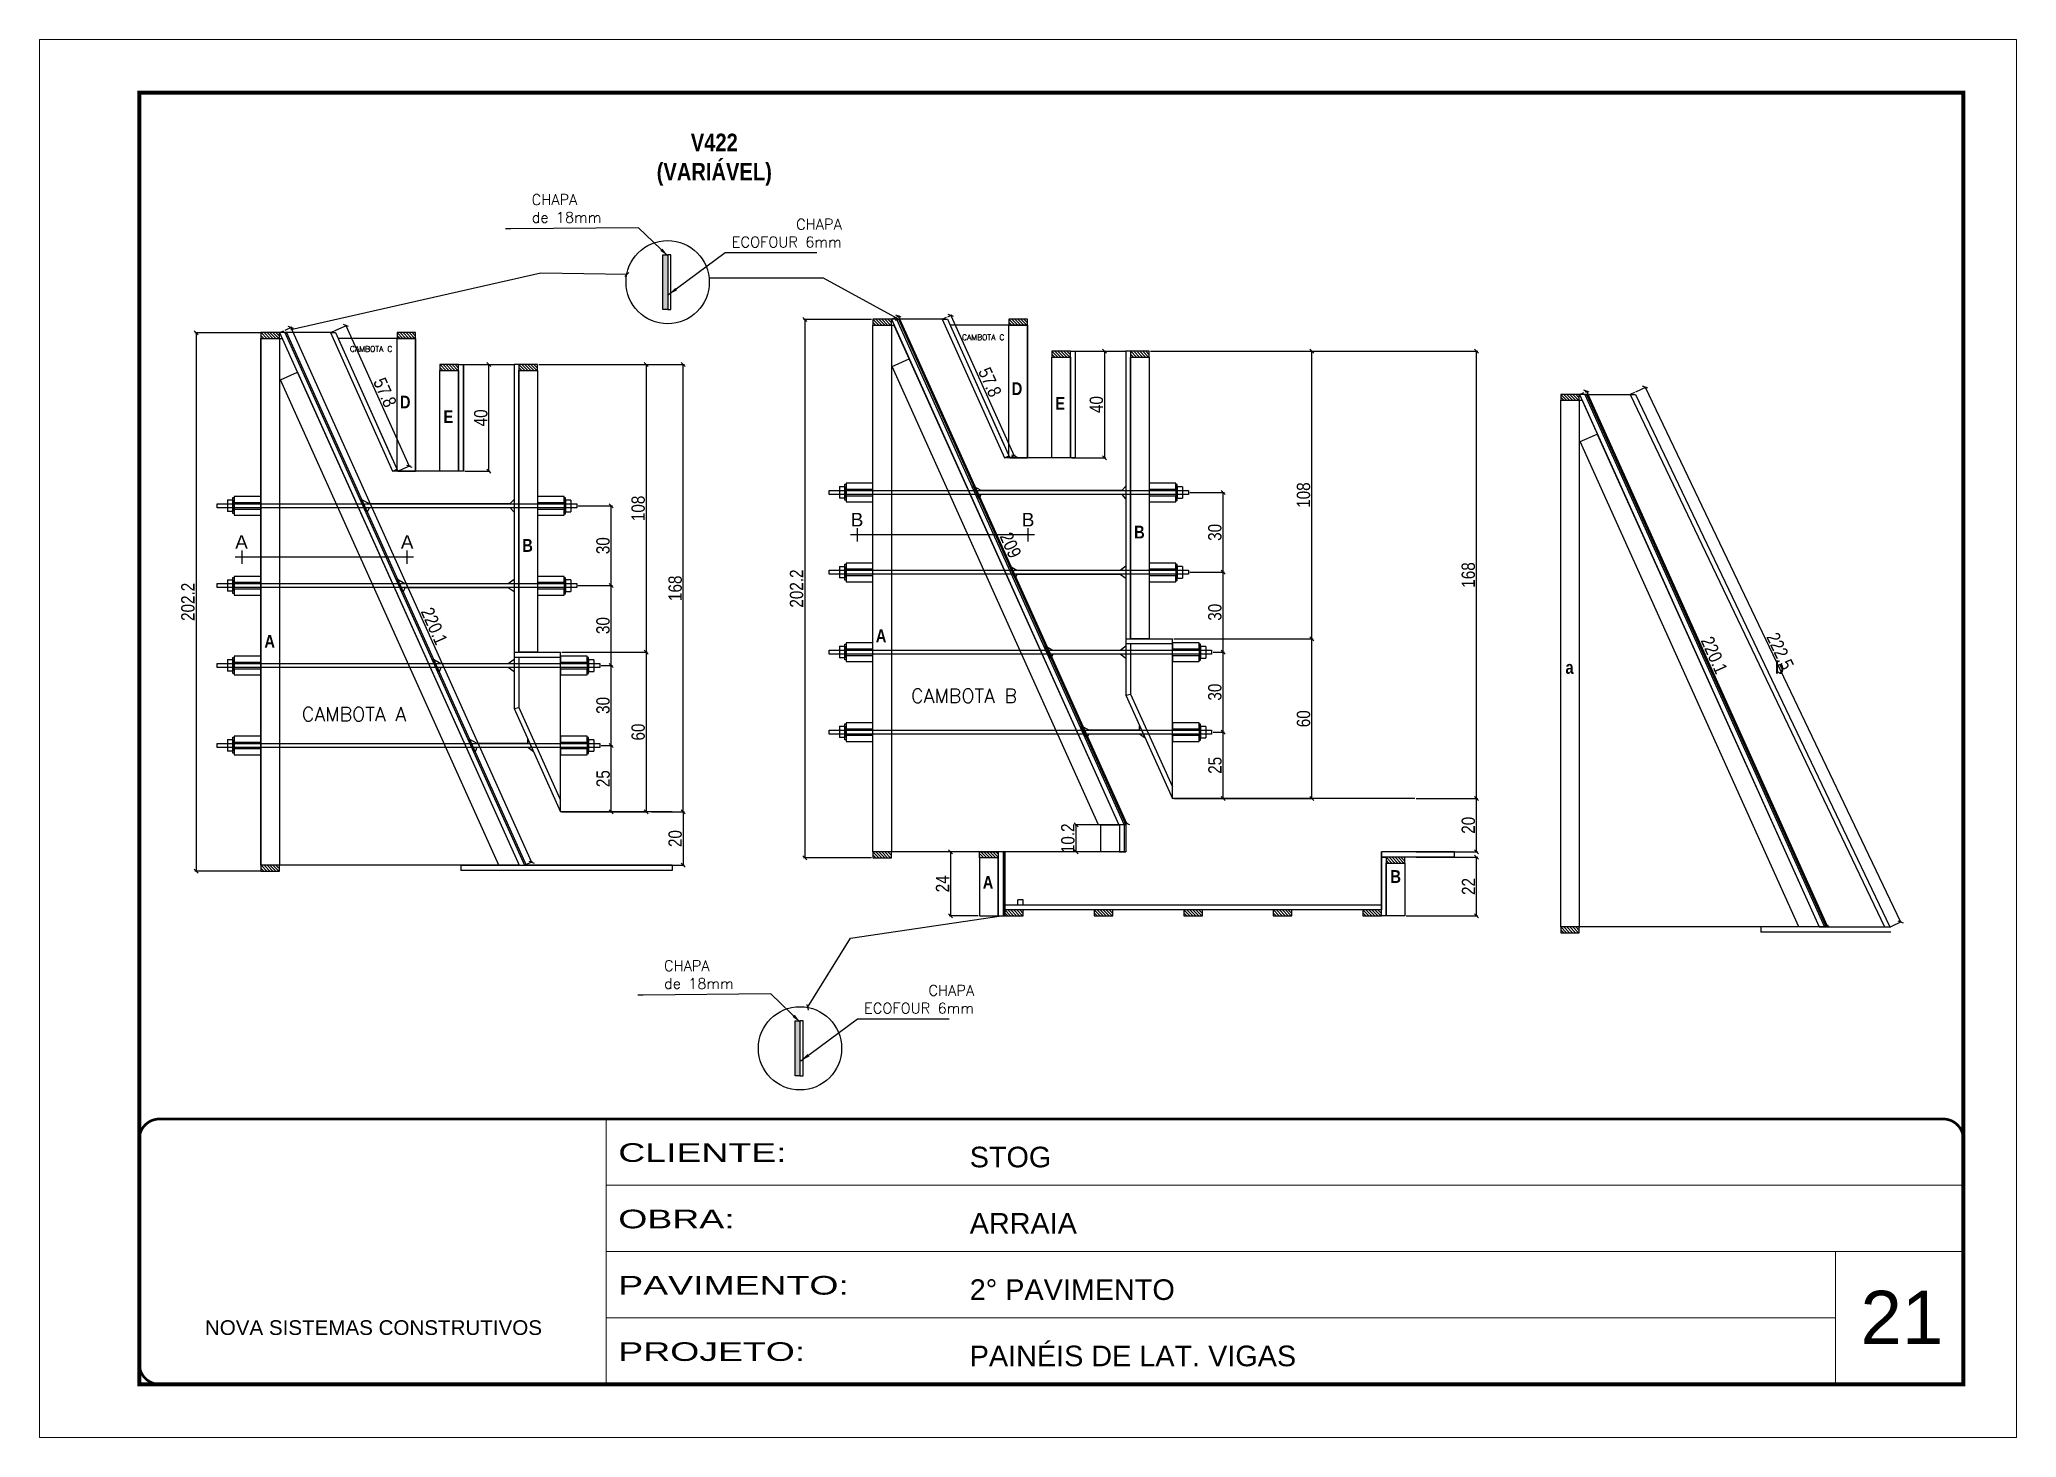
# Model space of a CAD drawing. Extents: x -3394 to 16474, y -5031 to 14397.
# Drawn here: x 4272 to 5757, y 7604 to 8654 of the extents above; entities that cross this region are included whole.
import ezdxf
from ezdxf.enums import TextEntityAlignment as Align

# ---------------------------------------------------------------- set-up
doc = ezdxf.new("R2010")
doc.units = 0
doc.linetypes.add('CONTINUO', pattern=[0])
doc.linetypes.add('DASHED', pattern=[0.75, 0.5, -0.25])
doc.layers.get('0').update_dxf_attribs({"linetype": 'CONTINUOUS'})
doc.layers.get('Defpoints').update_dxf_attribs({"linetype": 'CONTINUOUS'})
doc.layers.add('00 - FELIPE', color=2, linetype='CONTINUOUS', plot=False)
for name, color, linetype in [('1HACHURA MADEIRAS', 1, 'CONTINUOUS'), ('COTA', 241, 'CONTINUOUS'), ('detalhes', 4, 'CONTINUOUS'), ('NOMENCLATURA', 7, 'CONTINUOUS'), ('Painéis', 200, 'CONTINUOUS'), ('presilha', 1, 'CONTINUOUS'), ('SARR_2.2x7', 40, 'CONTINUOUS'), ('SARR_3.5x7', 81, 'CONTINUOUS'), ('Tubo de PVC', 51, 'CONTINUOUS')]:
    doc.layers.add(name, color=color, linetype=linetype)
for name, color, linetype, lineweight in [('CARIMBO', 255, 'CONTINUOUS', 9), ('CONCRETO', 251, 'CONTINUOUS', 25), ('Folhas', 255, 'CONTINUOUS', 9), ('Hachura', 251, 'CONTINUOUS', 9), ('SARRAFO DE PRESSAO', 251, 'DASHED', 9)]:
    doc.layers.add(name, color=color, linetype=linetype, lineweight=lineweight)
doc.styles.add('ARIAL', font='arial.ttf')
doc.styles.add('COTA TECNICA', font='techl___.ttf', dxfattribs={"height": 10})
doc.styles.add('COTA TECNICA 2X', font='techl___.ttf', dxfattribs={"height": 10})
doc.styles.add('ROMANS', font='romans.shx')
doc.styles.add('TECNICA', font='techb___.ttf', dxfattribs={"height": 10})
doc.styles.add('Tecnologia', font='')
doc.styles.get('Tecnologia').set_extended_font_data('Forgotten Futurist')
doc.dimstyles.new('PAINEL', dxfattribs={"dimtxt": 10, "dimasz": 3, "dimexe": 3, "dimexo": 3, "dimgap": 3, "dimtad": 1, "dimdec": 1, "dimzin": 12, "dimdsep": 46, "dimtxsty": 'COTA TECNICA', "dimblk1": 'OBLIQUE', "dimblk2": 'OBLIQUE', "dimsah": 1, "dimcen": 0.9, "dimclrd": 4, "dimclre": 4, "dimclrt": 240, "dimadec": 1, "dimazin": 3, "dimtfac": 1, "dimtdec": 1, "dimtmove": 0, "dimatfit": 3, "dimfxl": 1, "dimtolj": 1, "dimtzin": 12, "dimarcsym": 0})
doc.dimstyles.new('SECAO', dxfattribs={"dimscale": 0.333333, "dimtxt": 5, "dimasz": 9, "dimexe": 3, "dimexo": 3, "dimgap": 3, "dimtad": 1, "dimdec": 1, "dimlfac": 0.5, "dimzin": 12, "dimdsep": 46, "dimtxsty": 'COTA TECNICA 2X', "dimblk1": 'OBLIQUE', "dimblk2": 'OBLIQUE', "dimsah": 1, "dimcen": 0.9, "dimclrd": 4, "dimclre": 4, "dimclrt": 240, "dimadec": 1, "dimazin": 3, "dimtfac": 1, "dimtdec": 1, "dimtmove": 0, "dimatfit": 3, "dimfxl": 1, "dimtolj": 1, "dimtzin": 12, "dimarcsym": 0})

msp = doc.modelspace()

# ---------------------------------------------------------------- texts
at = {"color": 240, "char_height": 8, "style": 'ROMANS'}
for s, insert, attachment_point in [('\\A1;CHAPA \\Pde 18mm', (4641.88, 8516.12), 7), ('\\A1;CHAPA \\PECOFOUR 6mm', (4874.85, 8497.6), 9), ('\\A1;CHAPA \\Pde 18mm', (4741.27, 7940.65), 7), ('\\A1;CHAPA \\PECOFOUR 6mm', (4974.24, 7922.12), 9)]:
    msp.add_mtext(s, dxfattribs=dict(at, insert=insert, attachment_point=attachment_point))
at = {"layer": 'CARIMBO', "style": 'ARIAL'}
msp.add_text('21', height=40, dxfattribs=at).set_placement((5640.07, 7673.82))
at = {"layer": 'detalhes', "style": 'TECNICA'}
for s, p in [('D', (5002.49, 8386.63)), ('D', (4542.92, 8376.59)), ('E', (5035.21, 8375.62)), ('E', (4575.63, 8365.58)), ('B', (5094.41, 8278.9)), ('B', (4634.83, 8268.86)), ('A', (4441.1, 8196.9)), ('A', (4900.38, 8201.01)), ('a', (5418.44, 8177.27)), ('b', (5575.82, 8177.27)), ('A', (4980.72, 8015.81)), ('B', (5286.93, 8020.19))]:
    msp.add_text(s, height=9.6, dxfattribs=at).set_placement(p)
at = {"layer": 'detalhes', "color": 0, "linetype": 'Continuous', "style": 'ARIAL'}
for s, p in [('B', (4886.3, 8293.04)), ('B', (5014.78, 8293.04)), ('A', (4423.92, 8276.27)), ('A', (4548.35, 8276.27))]:
    msp.add_text(s, height=10.22, dxfattribs=at).set_placement(p, align=Align.MIDDLE_CENTER)
at = {"layer": 'NOMENCLATURA', "insert": (4779.06, 8583.02), "char_height": 13.2, "attachment_point": 2, "style": 'TECNICA'}
msp.add_mtext_dynamic_manual_height_columns('V422\\P(VARIÁVEL)', width=13.2, gutter_width=1, heights=[0], dxfattribs=at)
at = {"layer": 'Painéis', "color": 7, "attachment_point": 5, "style": 'ROMANS'}
for s, insert, char_height in [('\\A1;CAMBOTA C', (4521.29, 8421.27), 4.2), ('\\A1;CAMBOTA C', (4981.03, 8430.09), 4.2), ('\\A1;CAMBOTA B', (4966.65, 8160.72), 10.5), ('\\A1;CAMBOTA A', (4508.39, 8146.87), 10.5)]:
    msp.add_mtext(s, dxfattribs=dict(at, insert=insert, char_height=char_height))

# ---------------------------------------------------------------- blocks, each defined once
blk = doc.blocks.new('9999999999')
at = {"color": 30, "linetype": 'CONTINUO'}
for p, q in [((98564.6, 34230.2), (98564.6, 34429.4)), ((98564.6, 34379.6), (99584, 34379.6)), ((98564.6, 34329.8), (99488, 34329.8)), ((99584, 34329.8), (99488, 34329.8)), ((99488, 34329.8), (99488, 34230.2)), ((98564.6, 34280), (99488, 34280))]:
    blk.add_line(p, q, dxfattribs=at)
at = {"color": 30, "linetype": 'CONTINUO', "const_width": 2}
blk.add_lwpolyline([(99584, 34230.2), (99584, 34414.4, 0.414214), (99569, 34429.4), (98229, 34429.4, 0.414214), (98214, 34414.4), (98214, 34245.2, 0.414214), (98229, 34230.2), (99584, 34230.2)], format="xyb", dxfattribs=at)
at = {"layer": 'Folhas'}
blk.add_lwpolyline([(98139, 34190.2), (99624, 34190.2), (99624, 35240.2), (98139, 35240.2)], close=True, dxfattribs=at)
at = {"layer": 'Folhas', "color": 30, "const_width": 3}
blk.add_lwpolyline([(98214, 34230.2), (99584, 34230.2), (99584, 35200.2), (98214, 35200.2)], close=True, dxfattribs=at)
at = {"color": 7, "linetype": 'Continuous', "ltscale": 5, "style": 'ARIAL'}
for s, height, p in [('STOG', 15.48, (98837.7, 34393.1)), ('ARRAIA', 15.48, (98837.7, 34343.3)), ('2° PAVIMENTO', 15.483, (98837.7, 34293.5)), ('NOVA SISTEMAS CONSTRUTIVOS', 11.059, (98263.2, 34267.2)), ('PAINÉIS DE LAT. VIGAS', 15.483, (98837.7, 34243.7))]:
    blk.add_text(s, height=height, dxfattribs=at).set_placement(p)
at = {"layer": 'Folhas', "color": 7, "style": 'Tecnologia', "width": 1.5}
for s, p in [('CLIENTE:', (98573.7, 34397.2)), ('OBRA:', (98573.7, 34347.3)), ('PAVIMENTO:', (98573.7, 34297.5)), ('PROJETO:', (98573.7, 34247.7))]:
    blk.add_text(s, height=14, dxfattribs=at).set_placement(p)
blk = doc.blocks.new('_Oblique')
at = {"color": 0, "linetype": 'ByBlock', "lineweight": -2}
blk.add_line((-0.5, -0.5), (0.5, 0.5), dxfattribs=at)
blk = doc.blocks.new('*D1168')
at = {"layer": 'COTA', "color": 4, "lineweight": -2, "transparency": 16777216}
for p, q in [((4438.8, 8433.5), (4388.8, 8433.5)), ((4389.8, 8433.5), (4389.8, 8029.1)), ((4438.8, 8029.1), (4388.8, 8029.1))]:
    blk.add_line(p, q, dxfattribs=at)
at = {"layer": 'Defpoints', "color": 0, "transparency": 16777216}
for p in [(4439.8, 8433.5), (4389.8, 8029.1), (4439.8, 8029.1)]:
    blk.add_point(p, dxfattribs=at)
at = {"layer": 'COTA', "color": 4, "lineweight": -2, "transparency": 16777216, "xscale": 3, "yscale": 3, "zscale": 3}
for p, rotation in [((4389.8, 8433.5), 90), ((4389.8, 8029.1), 270)]:
    blk.add_blockref('_Oblique', p, dxfattribs=dict(at, rotation=rotation))
at = {"layer": 'COTA', "color": 240, "transparency": 16777216, "insert": (4383.7, 8231.3), "char_height": 10, "attachment_point": 5, "rotation": 90, "style": 'COTA TECNICA 2X'}
blk.add_mtext('\\A1;202.2', dxfattribs=at)
blk = doc.blocks.new('*D1169')
at = {"layer": 'COTA', "color": 4, "lineweight": -2, "transparency": 16777216}
for p, q in [((4664.6, 8193.5), (4729, 8193.5)), ((4728, 8193.5), (4728, 8073.5)), ((4664.6, 8073.5), (4729, 8073.5))]:
    blk.add_line(p, q, dxfattribs=at)
at = {"layer": 'Defpoints', "color": 0, "transparency": 16777216}
for p in [(4663.6, 8193.5), (4663.6, 8073.5), (4728, 8073.5)]:
    blk.add_point(p, dxfattribs=at)
at = {"layer": 'COTA', "color": 4, "lineweight": -2, "transparency": 16777216, "xscale": 3, "yscale": 3, "zscale": 3}
for p, rotation in [((4728, 8193.5), 90), ((4728, 8073.5), 270)]:
    blk.add_blockref('_Oblique', p, dxfattribs=dict(at, rotation=rotation))
at = {"layer": 'COTA', "color": 240, "transparency": 16777216, "insert": (4721.9, 8133.5), "char_height": 10, "attachment_point": 5, "rotation": 90, "style": 'COTA TECNICA 2X'}
blk.add_mtext('\\A1;60', dxfattribs=at)
blk = doc.blocks.new('*D1170')
at = {"layer": 'COTA', "color": 4, "lineweight": -2, "transparency": 16777216}
for p, q in [((4647.2, 8409.5), (4729, 8409.5)), ((4728, 8409.5), (4728, 8193.5)), ((4664.6, 8193.5), (4729, 8193.5))]:
    blk.add_line(p, q, dxfattribs=at)
at = {"layer": 'Defpoints', "color": 0, "transparency": 16777216}
for p in [(4646.2, 8409.5), (4663.6, 8193.5), (4728, 8193.5)]:
    blk.add_point(p, dxfattribs=at)
at = {"layer": 'COTA', "color": 4, "lineweight": -2, "transparency": 16777216, "xscale": 3, "yscale": 3, "zscale": 3}
for p, rotation in [((4728, 8409.5), 90), ((4728, 8193.5), 270)]:
    blk.add_blockref('_Oblique', p, dxfattribs=dict(at, rotation=rotation))
at = {"layer": 'COTA', "color": 240, "transparency": 16777216, "insert": (4721.9, 8301.5), "char_height": 10, "attachment_point": 5, "rotation": 90, "style": 'COTA TECNICA 2X'}
blk.add_mtext('\\A1;108', dxfattribs=at)
blk = doc.blocks.new('*D1171')
at = {"layer": 'COTA', "color": 4, "lineweight": -2, "transparency": 16777216}
for p, q in [((4694.1, 8123.5), (4702.7, 8123.5)), ((4701.7, 8073.5), (4701.7, 8123.5)), ((4664.6, 8073.5), (4702.7, 8073.5))]:
    blk.add_line(p, q, dxfattribs=at)
at = {"layer": 'Defpoints', "color": 0, "transparency": 16777216}
for p in [(4693.1, 8123.5), (4701.7, 8123.5), (4663.6, 8073.5)]:
    blk.add_point(p, dxfattribs=at)
at = {"layer": 'COTA', "color": 4, "lineweight": -2, "transparency": 16777216, "xscale": 3, "yscale": 3, "zscale": 3}
for p, rotation in [((4701.7, 8123.5), 90), ((4701.7, 8073.5), 270)]:
    blk.add_blockref('_Oblique', p, dxfattribs=dict(at, rotation=rotation))
at = {"layer": 'COTA', "color": 240, "transparency": 16777216, "insert": (4695.6, 8098.5), "char_height": 10, "attachment_point": 5, "rotation": 90, "style": 'COTA TECNICA 2X'}
blk.add_mtext('\\A1;25', dxfattribs=at)
blk = doc.blocks.new('*D1172')
at = {"layer": 'COTA', "color": 4, "lineweight": -2, "transparency": 16777216}
for p, q in [((4694.1, 8183.5), (4702.7, 8183.5)), ((4701.7, 8123.5), (4701.7, 8183.5)), ((4694.1, 8123.5), (4702.7, 8123.5))]:
    blk.add_line(p, q, dxfattribs=at)
at = {"layer": 'Defpoints', "color": 0, "transparency": 16777216}
for p in [(4693.1, 8183.5), (4701.7, 8183.5), (4693.1, 8123.5)]:
    blk.add_point(p, dxfattribs=at)
at = {"layer": 'COTA', "color": 4, "lineweight": -2, "transparency": 16777216, "xscale": 3, "yscale": 3, "zscale": 3}
for p, rotation in [((4701.7, 8183.5), 90), ((4701.7, 8123.5), 270)]:
    blk.add_blockref('_Oblique', p, dxfattribs=dict(at, rotation=rotation))
at = {"layer": 'COTA', "color": 240, "transparency": 16777216, "insert": (4695.5, 8153.5), "char_height": 10, "attachment_point": 5, "rotation": 90, "style": 'COTA TECNICA 2X'}
blk.add_mtext('\\A1;30', dxfattribs=at)
blk = doc.blocks.new('*D1173')
at = {"layer": 'COTA', "color": 4, "lineweight": -2, "transparency": 16777216}
for p, q in [((4676.7, 8243.5), (4702.7, 8243.5)), ((4701.7, 8183.5), (4701.7, 8243.5)), ((4694.1, 8183.5), (4702.7, 8183.5))]:
    blk.add_line(p, q, dxfattribs=at)
at = {"layer": 'Defpoints', "color": 0, "transparency": 16777216}
for p in [(4675.7, 8243.5), (4701.7, 8243.5), (4693.1, 8183.5)]:
    blk.add_point(p, dxfattribs=at)
at = {"layer": 'COTA', "color": 4, "lineweight": -2, "transparency": 16777216, "xscale": 3, "yscale": 3, "zscale": 3}
for p, rotation in [((4701.7, 8243.5), 90), ((4701.7, 8183.5), 270)]:
    blk.add_blockref('_Oblique', p, dxfattribs=dict(at, rotation=rotation))
at = {"layer": 'COTA', "color": 240, "transparency": 16777216, "insert": (4695.5, 8213.5), "char_height": 10, "attachment_point": 5, "rotation": 90, "style": 'COTA TECNICA 2X'}
blk.add_mtext('\\A1;30', dxfattribs=at)
blk = doc.blocks.new('*D1174')
at = {"layer": 'COTA', "color": 4, "lineweight": -2, "transparency": 16777216}
for p, q in [((4676.7, 8303.5), (4702.7, 8303.5)), ((4701.7, 8243.5), (4701.7, 8303.5)), ((4676.7, 8243.5), (4702.7, 8243.5))]:
    blk.add_line(p, q, dxfattribs=at)
at = {"layer": 'Defpoints', "color": 0, "transparency": 16777216}
for p in [(4675.7, 8303.5), (4701.7, 8303.5), (4675.7, 8243.5)]:
    blk.add_point(p, dxfattribs=at)
at = {"layer": 'COTA', "color": 4, "lineweight": -2, "transparency": 16777216, "xscale": 3, "yscale": 3, "zscale": 3}
for p, rotation in [((4701.7, 8303.5), 90), ((4701.7, 8243.5), 270)]:
    blk.add_blockref('_Oblique', p, dxfattribs=dict(at, rotation=rotation))
at = {"layer": 'COTA', "color": 240, "transparency": 16777216, "insert": (4695.5, 8273.5), "char_height": 10, "attachment_point": 5, "rotation": 90, "style": 'COTA TECNICA 2X'}
blk.add_mtext('\\A1;30', dxfattribs=at)
blk = doc.blocks.new('*D1175')
at = {"layer": 'COTA', "color": 4, "lineweight": -2, "transparency": 16777216}
for p, q in [((4647.2, 8409.5), (4756.8, 8409.5)), ((4755.8, 8073.5), (4755.8, 8409.5)), ((4731.8, 8073.5), (4756.8, 8073.5))]:
    blk.add_line(p, q, dxfattribs=at)
at = {"layer": 'Defpoints', "color": 0, "transparency": 16777216}
for p in [(4646.2, 8409.5), (4755.8, 8409.5), (4730.8, 8073.5)]:
    blk.add_point(p, dxfattribs=at)
at = {"layer": 'COTA', "color": 4, "lineweight": -2, "transparency": 16777216, "xscale": 3, "yscale": 3, "zscale": 3}
for p, rotation in [((4755.8, 8409.5), 90), ((4755.8, 8073.5), 270)]:
    blk.add_blockref('_Oblique', p, dxfattribs=dict(at, rotation=rotation))
at = {"layer": 'COTA', "color": 240, "transparency": 16777216, "insert": (4749.7, 8241.5), "char_height": 10, "attachment_point": 5, "rotation": 90, "style": 'COTA TECNICA 2X'}
blk.add_mtext('\\A1;168', dxfattribs=at)
blk = doc.blocks.new('*D1176')
at = {"layer": 'COTA', "color": 4, "lineweight": -2, "transparency": 16777216}
for p, q in [((5153.7, 8133.5), (5162.3, 8133.5)), ((5161.3, 8083.5), (5161.3, 8133.5)), ((5124.2, 8083.5), (5162.3, 8083.5))]:
    blk.add_line(p, q, dxfattribs=at)
at = {"layer": 'Defpoints', "color": 0, "transparency": 16777216}
for p in [(5152.7, 8133.5), (5161.3, 8133.5), (5123.2, 8083.5)]:
    blk.add_point(p, dxfattribs=at)
at = {"layer": 'COTA', "color": 4, "lineweight": -2, "transparency": 16777216, "xscale": 3, "yscale": 3, "zscale": 3}
for p, rotation in [((5161.3, 8133.5), 90), ((5161.3, 8083.5), 270)]:
    blk.add_blockref('_Oblique', p, dxfattribs=dict(at, rotation=rotation))
at = {"layer": 'COTA', "color": 240, "transparency": 16777216, "insert": (5155.2, 8108.5), "char_height": 10, "attachment_point": 5, "rotation": 90, "style": 'COTA TECNICA 2X'}
blk.add_mtext('\\A1;25', dxfattribs=at)
blk = doc.blocks.new('*D1178')
at = {"layer": 'COTA', "color": 4, "lineweight": -2, "transparency": 16777216}
for p, q in [((5153.7, 8193.5), (5162.3, 8193.5)), ((5161.3, 8133.5), (5161.3, 8193.5)), ((5153.7, 8133.5), (5162.3, 8133.5))]:
    blk.add_line(p, q, dxfattribs=at)
at = {"layer": 'Defpoints', "color": 0, "transparency": 16777216}
for p in [(5152.7, 8193.5), (5161.3, 8193.5), (5152.7, 8133.5)]:
    blk.add_point(p, dxfattribs=at)
at = {"layer": 'COTA', "color": 4, "lineweight": -2, "transparency": 16777216, "xscale": 3, "yscale": 3, "zscale": 3}
for p, rotation in [((5161.3, 8193.5), 90), ((5161.3, 8133.5), 270)]:
    blk.add_blockref('_Oblique', p, dxfattribs=dict(at, rotation=rotation))
at = {"layer": 'COTA', "color": 240, "transparency": 16777216, "insert": (5155.1, 8163.5), "char_height": 10, "attachment_point": 5, "rotation": 90, "style": 'COTA TECNICA 2X'}
blk.add_mtext('\\A1;30', dxfattribs=at)
blk = doc.blocks.new('*D1179')
at = {"layer": 'COTA', "color": 4, "lineweight": -2, "transparency": 16777216}
for p, q in [((5136.3, 8253.5), (5162.3, 8253.5)), ((5161.3, 8193.5), (5161.3, 8253.5)), ((5153.7, 8193.5), (5162.3, 8193.5))]:
    blk.add_line(p, q, dxfattribs=at)
at = {"layer": 'Defpoints', "color": 0, "transparency": 16777216}
for p in [(5135.3, 8253.5), (5161.3, 8253.5), (5152.7, 8193.5)]:
    blk.add_point(p, dxfattribs=at)
at = {"layer": 'COTA', "color": 4, "lineweight": -2, "transparency": 16777216, "xscale": 3, "yscale": 3, "zscale": 3}
for p, rotation in [((5161.3, 8253.5), 90), ((5161.3, 8193.5), 270)]:
    blk.add_blockref('_Oblique', p, dxfattribs=dict(at, rotation=rotation))
at = {"layer": 'COTA', "color": 240, "transparency": 16777216, "insert": (5155.1, 8223.5), "char_height": 10, "attachment_point": 5, "rotation": 90, "style": 'COTA TECNICA 2X'}
blk.add_mtext('\\A1;30', dxfattribs=at)
blk = doc.blocks.new('*D1177')
at = {"layer": 'COTA', "color": 4, "lineweight": -2, "transparency": 16777216}
for p, q in [((5136.3, 8313.5), (5162.3, 8313.5)), ((5161.3, 8253.5), (5161.3, 8313.5)), ((5136.3, 8253.5), (5162.3, 8253.5))]:
    blk.add_line(p, q, dxfattribs=at)
at = {"layer": 'Defpoints', "color": 0, "transparency": 16777216}
for p in [(5135.3, 8313.5), (5161.3, 8313.5), (5135.3, 8253.5)]:
    blk.add_point(p, dxfattribs=at)
at = {"layer": 'COTA', "color": 4, "lineweight": -2, "transparency": 16777216, "xscale": 3, "yscale": 3, "zscale": 3}
for p, rotation in [((5161.3, 8313.5), 90), ((5161.3, 8253.5), 270)]:
    blk.add_blockref('_Oblique', p, dxfattribs=dict(at, rotation=rotation))
at = {"layer": 'COTA', "color": 240, "transparency": 16777216, "insert": (5155.1, 8283.5), "char_height": 10, "attachment_point": 5, "rotation": 90, "style": 'COTA TECNICA 2X'}
blk.add_mtext('\\A1;30', dxfattribs=at)
blk = doc.blocks.new('*D1300')
at = {"layer": 'COTA', "color": 4, "lineweight": -2, "transparency": 16777216}
for p, q in [((4731.8, 8073.5), (4756.8, 8073.5)), ((4755.8, 8073.5), (4755.8, 8033.5)), ((4731.8, 8033.5), (4756.8, 8033.5))]:
    blk.add_line(p, q, dxfattribs=at)
at = {"layer": 'Defpoints', "color": 0, "transparency": 16777216}
for p in [(4730.8, 8073.5), (4730.8, 8033.5), (4755.8, 8033.5)]:
    blk.add_point(p, dxfattribs=at)
at = {"layer": 'COTA', "color": 4, "lineweight": -2, "transparency": 16777216, "xscale": 3, "yscale": 3, "zscale": 3}
for p, rotation in [((4755.8, 8073.5), 90), ((4755.8, 8033.5), 270)]:
    blk.add_blockref('_Oblique', p, dxfattribs=dict(at, rotation=rotation))
at = {"layer": 'COTA', "color": 240, "transparency": 16777216, "insert": (4749.7, 8053.5), "char_height": 10, "attachment_point": 5, "rotation": 90, "style": 'COTA TECNICA 2X'}
blk.add_mtext('\\A1;20', dxfattribs=at)
blk = doc.blocks.new('*D1301')
at = {"layer": 'COTA', "color": 4, "lineweight": -2, "transparency": 16777216}
for p, q in [((4591.6, 8409.5), (4610.8, 8409.5)), ((4609.8, 8329.5), (4609.8, 8409.5)), ((4591.6, 8329.5), (4610.8, 8329.5))]:
    blk.add_line(p, q, dxfattribs=at)
at = {"layer": 'Defpoints', "color": 0, "transparency": 16777216}
for p in [(4590.6, 8409.5), (4609.8, 8409.5), (4590.6, 8329.5)]:
    blk.add_point(p, dxfattribs=at)
at = {"layer": 'COTA', "color": 4, "lineweight": -2, "transparency": 16777216, "xscale": 3, "yscale": 3, "zscale": 3}
for p, rotation in [((4609.8, 8409.5), 90), ((4609.8, 8329.5), 270)]:
    blk.add_blockref('_Oblique', p, dxfattribs=dict(at, rotation=rotation))
at = {"layer": 'COTA', "color": 240, "transparency": 16777216, "insert": (4603.7, 8369.5), "char_height": 10, "attachment_point": 5, "rotation": 90, "style": 'COTA TECNICA 2X'}
blk.add_mtext('\\A1;40', dxfattribs=at)
blk = doc.blocks.new('*D1302')
at = {"layer": 'COTA', "color": 4, "lineweight": -2, "transparency": 16777216}
for p, q in [((4897.1, 8443.5), (4846, 8443.5)), ((4847, 8443.5), (4847, 8039.1)), ((4897.1, 8039.1), (4846, 8039.1))]:
    blk.add_line(p, q, dxfattribs=at)
at = {"layer": 'Defpoints', "color": 0, "transparency": 16777216}
for p in [(4898.1, 8443.5), (4847, 8039.1), (4898.1, 8039.1)]:
    blk.add_point(p, dxfattribs=at)
at = {"layer": 'COTA', "color": 4, "lineweight": -2, "transparency": 16777216, "xscale": 3, "yscale": 3, "zscale": 3}
for p, rotation in [((4847, 8443.5), 90), ((4847, 8039.1), 270)]:
    blk.add_blockref('_Oblique', p, dxfattribs=dict(at, rotation=rotation))
at = {"layer": 'COTA', "color": 240, "transparency": 16777216, "insert": (4840.9, 8241.3), "char_height": 10, "attachment_point": 5, "rotation": 90, "style": 'COTA TECNICA 2X'}
blk.add_mtext('\\A1;202.2', dxfattribs=at)
blk = doc.blocks.new('*D1303')
at = {"layer": 'COTA', "color": 4, "lineweight": -2, "transparency": 16777216}
for p, q in [((5306.3, 8039.5), (5352.6, 8039.5)), ((5351.6, 7995.5), (5351.6, 8039.5)), ((5298.8, 7995.5), (5352.6, 7995.5))]:
    blk.add_line(p, q, dxfattribs=at)
at = {"layer": 'Defpoints', "color": 0, "transparency": 16777216}
for p in [(5305.3, 8039.5), (5351.6, 8039.5), (5297.8, 7995.5)]:
    blk.add_point(p, dxfattribs=at)
at = {"layer": 'COTA', "color": 4, "lineweight": -2, "transparency": 16777216, "xscale": 3, "yscale": 3, "zscale": 3}
for p, rotation in [((5351.6, 8039.5), 90), ((5351.6, 7995.5), 270)]:
    blk.add_blockref('_Oblique', p, dxfattribs=dict(at, rotation=rotation))
at = {"layer": 'COTA', "color": 240, "transparency": 16777216, "insert": (5345.6, 8017.5), "char_height": 10, "attachment_point": 5, "rotation": 90, "style": 'COTA TECNICA 2X'}
blk.add_mtext('\\A1;22', dxfattribs=at)
blk = doc.blocks.new('*D1304')
at = {"layer": 'COTA', "color": 4, "lineweight": -2, "transparency": 16777216}
for p, q in [((5306.3, 8083.5), (5352.6, 8083.5)), ((5351.6, 8043.5), (5351.6, 8083.5)), ((5306.3, 8043.5), (5352.6, 8043.5))]:
    blk.add_line(p, q, dxfattribs=at)
at = {"layer": 'Defpoints', "color": 0, "transparency": 16777216}
for p in [(5305.3, 8083.5), (5351.6, 8083.5), (5305.3, 8043.5)]:
    blk.add_point(p, dxfattribs=at)
at = {"layer": 'COTA', "color": 4, "lineweight": -2, "transparency": 16777216, "xscale": 3, "yscale": 3, "zscale": 3}
for p, rotation in [((5351.6, 8083.5), 90), ((5351.6, 8043.5), 270)]:
    blk.add_blockref('_Oblique', p, dxfattribs=dict(at, rotation=rotation))
at = {"layer": 'COTA', "color": 240, "transparency": 16777216, "insert": (5345.5, 8063.5), "char_height": 10, "attachment_point": 5, "rotation": 90, "style": 'COTA TECNICA 2X'}
blk.add_mtext('\\A1;20', dxfattribs=at)
blk = doc.blocks.new('*D1305')
at = {"layer": 'COTA', "color": 4, "lineweight": -2, "transparency": 16777216}
for p, q in [((5106.8, 8419.5), (5352.6, 8419.5)), ((5351.6, 8083.5), (5351.6, 8419.5)), ((5306.3, 8083.5), (5352.6, 8083.5))]:
    blk.add_line(p, q, dxfattribs=at)
at = {"layer": 'Defpoints', "color": 0, "transparency": 16777216}
for p in [(5105.8, 8419.5), (5351.6, 8419.5), (5305.3, 8083.5)]:
    blk.add_point(p, dxfattribs=at)
at = {"layer": 'COTA', "color": 4, "lineweight": -2, "transparency": 16777216, "xscale": 3, "yscale": 3, "zscale": 3}
for p, rotation in [((5351.6, 8419.5), 90), ((5351.6, 8083.5), 270)]:
    blk.add_blockref('_Oblique', p, dxfattribs=dict(at, rotation=rotation))
at = {"layer": 'COTA', "color": 240, "transparency": 16777216, "insert": (5345.5, 8251.5), "char_height": 10, "attachment_point": 5, "rotation": 90, "style": 'COTA TECNICA 2X'}
blk.add_mtext('\\A1;168', dxfattribs=at)
blk = doc.blocks.new('*D1306')
at = {"layer": 'COTA', "color": 4, "lineweight": -2, "transparency": 16777216}
for p, q in [((5047.6, 8419.5), (5073.2, 8419.5)), ((5072.2, 8419.5), (5072.2, 8339.5)), ((5047.6, 8339.5), (5073.2, 8339.5))]:
    blk.add_line(p, q, dxfattribs=at)
at = {"layer": 'Defpoints', "color": 0, "transparency": 16777216}
for p in [(5046.6, 8419.5), (5046.6, 8339.5), (5072.2, 8339.5)]:
    blk.add_point(p, dxfattribs=at)
at = {"layer": 'COTA', "color": 4, "lineweight": -2, "transparency": 16777216, "xscale": 3, "yscale": 3, "zscale": 3}
for p, rotation in [((5072.2, 8419.5), 90), ((5072.2, 8339.5), 270)]:
    blk.add_blockref('_Oblique', p, dxfattribs=dict(at, rotation=rotation))
at = {"layer": 'COTA', "color": 240, "transparency": 16777216, "insert": (5066.1, 8379.5), "char_height": 10, "attachment_point": 5, "rotation": 90, "style": 'COTA TECNICA 2X'}
blk.add_mtext('\\A1;40', dxfattribs=at)
blk = doc.blocks.new('*D1307')
at = {"layer": 'COTA', "color": 4, "lineweight": -2, "transparency": 16777216}
for p, q in [((4977.4, 8043.5), (4955.6, 8043.5)), ((4956.6, 8043.5), (4956.6, 7995.5)), ((4977.4, 7995.5), (4955.6, 7995.5))]:
    blk.add_line(p, q, dxfattribs=at)
at = {"layer": 'Defpoints', "color": 0, "transparency": 16777216}
for p in [(4978.4, 8043.5), (4956.6, 7995.5), (4978.4, 7995.5)]:
    blk.add_point(p, dxfattribs=at)
at = {"layer": 'COTA', "color": 4, "lineweight": -2, "transparency": 16777216, "xscale": 3, "yscale": 3, "zscale": 3}
for p, rotation in [((4956.6, 8043.5), 90), ((4956.6, 7995.5), 270)]:
    blk.add_blockref('_Oblique', p, dxfattribs=dict(at, rotation=rotation))
at = {"layer": 'COTA', "color": 240, "transparency": 16777216, "insert": (4950.5, 8019.5), "char_height": 10, "attachment_point": 5, "rotation": 90, "style": 'COTA TECNICA 2X'}
blk.add_mtext('\\A1;24', dxfattribs=at)
blk = doc.blocks.new('*D1308')
at = {"layer": 'COTA', "color": 4, "lineweight": -2, "transparency": 16777216}
for p, q in [((5086, 8063.9), (5049.8, 8063.9)), ((5050.8, 8043.5), (5050.8, 8063.9)), ((5086, 8043.5), (5049.8, 8043.5))]:
    blk.add_line(p, q, dxfattribs=at)
at = {"layer": 'Defpoints', "color": 0, "transparency": 16777216}
for p in [(5050.8, 8063.9), (5087, 8063.9), (5087, 8043.5)]:
    blk.add_point(p, dxfattribs=at)
at = {"layer": 'COTA', "color": 4, "lineweight": -2, "transparency": 16777216, "xscale": 3, "yscale": 3, "zscale": 3}
for p, rotation in [((5050.8, 8063.9), 90), ((5050.8, 8043.5), 270)]:
    blk.add_blockref('_Oblique', p, dxfattribs=dict(at, rotation=rotation))
at = {"layer": 'COTA', "color": 240, "transparency": 16777216, "insert": (5044.7, 8053.7), "char_height": 10, "attachment_point": 5, "rotation": 90, "style": 'COTA TECNICA 2X'}
blk.add_mtext('\\A1;10.2', dxfattribs=at)
blk = doc.blocks.new('*D1316')
at = {"layer": 'COTA', "color": 4, "lineweight": -2, "transparency": 16777216}
for p, q in [((5124.2, 8203.5), (5228.8, 8203.5)), ((5227.8, 8083.5), (5227.8, 8203.5)), ((5124.2, 8083.5), (5228.8, 8083.5))]:
    blk.add_line(p, q, dxfattribs=at)
at = {"layer": 'Defpoints', "color": 0, "transparency": 16777216}
for p in [(5123.2, 8203.5), (5227.8, 8203.5), (5123.2, 8083.5)]:
    blk.add_point(p, dxfattribs=at)
at = {"layer": 'COTA', "color": 4, "lineweight": -2, "transparency": 16777216, "xscale": 3, "yscale": 3, "zscale": 3}
for p, rotation in [((5227.8, 8203.5), 90), ((5227.8, 8083.5), 270)]:
    blk.add_blockref('_Oblique', p, dxfattribs=dict(at, rotation=rotation))
at = {"layer": 'COTA', "color": 240, "transparency": 16777216, "insert": (5221.7, 8143.5), "char_height": 10, "attachment_point": 5, "rotation": 90, "style": 'COTA TECNICA 2X'}
blk.add_mtext('\\A1;60', dxfattribs=at)
blk = doc.blocks.new('*D1317')
at = {"layer": 'COTA', "color": 4, "lineweight": -2, "transparency": 16777216}
for p, q in [((5106.8, 8419.5), (5228.8, 8419.5)), ((5227.8, 8203.5), (5227.8, 8419.5)), ((5124.2, 8203.5), (5228.8, 8203.5))]:
    blk.add_line(p, q, dxfattribs=at)
at = {"layer": 'Defpoints', "color": 0, "transparency": 16777216}
for p in [(5105.8, 8419.5), (5227.8, 8419.5), (5123.2, 8203.5)]:
    blk.add_point(p, dxfattribs=at)
at = {"layer": 'COTA', "color": 4, "lineweight": -2, "transparency": 16777216, "xscale": 3, "yscale": 3, "zscale": 3}
for p, rotation in [((5227.8, 8419.5), 90), ((5227.8, 8203.5), 270)]:
    blk.add_blockref('_Oblique', p, dxfattribs=dict(at, rotation=rotation))
at = {"layer": 'COTA', "color": 240, "transparency": 16777216, "insert": (5221.7, 8311.5), "char_height": 10, "attachment_point": 5, "rotation": 90, "style": 'COTA TECNICA 2X'}
blk.add_mtext('\\A1;108', dxfattribs=at)
blk = doc.blocks.new('*D1661')
at = {"layer": 'COTA', "color": 4, "lineweight": -2, "transparency": 16777216}
for p, q in [((4494.8, 8435.4), (4503.3, 8439.2)), ((4502.4, 8438.8), (4549.9, 8333.3)), ((4542.3, 8329.9), (4550.8, 8333.7))]:
    blk.add_line(p, q, dxfattribs=at)
at = {"layer": 'Defpoints', "color": 0, "transparency": 16777216}
for p in [(4493.9, 8435), (4549.9, 8333.3), (4541.4, 8329.5)]:
    blk.add_point(p, dxfattribs=at)
at = {"layer": 'COTA', "color": 4, "lineweight": -2, "transparency": 16777216, "xscale": 3, "yscale": 3, "zscale": 3}
for p, rotation in [((4502.4, 8438.8), 114.2277997797443), ((4549.9, 8333.3), 294.2277997797443)]:
    blk.add_blockref('_Oblique', p, dxfattribs=dict(at, rotation=rotation))
at = {"layer": 'COTA', "color": 240, "transparency": 16777216, "insert": (4531.7, 8388.6), "char_height": 10, "attachment_point": 5, "rotation": 294.2278, "style": 'COTA TECNICA 2X'}
blk.add_mtext('\\A1;57.8', dxfattribs=at)
blk = doc.blocks.new('*D1662')
at = {"layer": 'COTA', "color": 4, "lineweight": -2, "transparency": 16777216}
for p, q in [((4456.7, 8435.4), (4462, 8437.8)), ((4461, 8437.4), (4641.7, 8035.9)), ((4637.3, 8033.9), (4642.6, 8036.3))]:
    blk.add_line(p, q, dxfattribs=at)
at = {"layer": 'Defpoints', "color": 0, "transparency": 16777216}
for p in [(4455.8, 8435), (4641.7, 8035.9), (4636.4, 8033.5)]:
    blk.add_point(p, dxfattribs=at)
at = {"layer": 'COTA', "color": 4, "lineweight": -2, "transparency": 16777216, "xscale": 3, "yscale": 3, "zscale": 3}
for p, rotation in [((4461, 8437.4), 114.2278027037972), ((4641.7, 8035.9), 294.2278027037972)]:
    blk.add_blockref('_Oblique', p, dxfattribs=dict(at, rotation=rotation))
at = {"layer": 'COTA', "color": 240, "transparency": 16777216, "insert": (4568.7, 8213.1), "char_height": 10, "attachment_point": 5, "rotation": 294.2278, "style": 'COTA TECNICA 2X'}
blk.add_mtext('\\A1;220.1', dxfattribs=at)
blk = doc.blocks.new('*D1663')
at = {"layer": 'COTA', "color": 4, "lineweight": -2, "transparency": 16777216}
for p, q in [((4916.3, 8445.4), (4918.3, 8446.4)), ((5089, 8064.8), (4917.4, 8446)), ((5087.8, 8064.3), (5089.9, 8065.2))]:
    blk.add_line(p, q, dxfattribs=at)
at = {"layer": 'Defpoints', "color": 0, "transparency": 16777216}
for p in [(4915.3, 8445), (4917.4, 8446), (5086.9, 8063.9)]:
    blk.add_point(p, dxfattribs=at)
at = {"layer": 'COTA', "color": 4, "lineweight": -2, "transparency": 16777216, "xscale": 3, "yscale": 3, "zscale": 3}
for p, rotation in [((4917.4, 8446), 114.227802703797), ((5089, 8064.8), 294.2278027037971)]:
    blk.add_blockref('_Oblique', p, dxfattribs=dict(at, rotation=rotation))
at = {"layer": 'COTA', "color": 240, "transparency": 16777216, "insert": (5001.6, 8273.9), "char_height": 10, "attachment_point": 5, "rotation": 294.2278, "style": 'COTA TECNICA 2X'}
blk.add_mtext('\\A1;209', dxfattribs=at)
blk = doc.blocks.new('*D1664')
at = {"layer": 'COTA', "color": 4, "lineweight": -2, "transparency": 16777216}
for p, q in [((4954.4, 8445.4), (4957.7, 8446.9)), ((4956.8, 8446.5), (5004.3, 8341)), ((5001.9, 8340), (5005.2, 8341.4))]:
    blk.add_line(p, q, dxfattribs=at)
at = {"layer": 'Defpoints', "color": 0, "transparency": 16777216}
for p in [(4953.5, 8445), (5001, 8339.5), (5004.3, 8341)]:
    blk.add_point(p, dxfattribs=at)
at = {"layer": 'COTA', "color": 4, "lineweight": -2, "transparency": 16777216, "xscale": 3, "yscale": 3, "zscale": 3}
for p, rotation in [((4956.8, 8446.5), 114.2277997800755), ((5004.3, 8341), 294.2277997800755)]:
    blk.add_blockref('_Oblique', p, dxfattribs=dict(at, rotation=rotation))
at = {"layer": 'COTA', "color": 240, "transparency": 16777216, "insert": (4986.1, 8396.3), "char_height": 10, "attachment_point": 5, "rotation": 294.2278, "style": 'COTA TECNICA 2X'}
blk.add_mtext('\\A1;57.8', dxfattribs=at)
blk = doc.blocks.new('*D1667')
at = {"layer": 'COTA', "color": 4, "lineweight": -2, "transparency": 16777216}
for p, q in [((5433.2, 8389), (5435.2, 8389.9)), ((5434.3, 8389.5), (5615, 7988)), ((5613.8, 7987.5), (5615.9, 7988.5))]:
    blk.add_line(p, q, dxfattribs=at)
at = {"layer": 'Defpoints', "color": 0, "transparency": 16777216}
for p in [(5432.2, 8388.6), (5612.9, 7987.1), (5615, 7988)]:
    blk.add_point(p, dxfattribs=at)
at = {"layer": 'COTA', "color": 4, "lineweight": -2, "transparency": 16777216, "xscale": 3, "yscale": 3, "zscale": 3}
for p, rotation in [((5434.3, 8389.5), 114.2278027037976), ((5615, 7988), 294.2278027037976)]:
    blk.add_blockref('_Oblique', p, dxfattribs=dict(at, rotation=rotation))
at = {"layer": 'COTA', "color": 240, "transparency": 16777216, "insert": (5530.2, 8191.3), "char_height": 10, "attachment_point": 5, "rotation": 294.2278, "style": 'COTA TECNICA 2X'}
blk.add_mtext('\\A1;220.1', dxfattribs=at)
blk = doc.blocks.new('*D1668')
at = {"layer": 'COTA', "color": 4, "lineweight": -2, "transparency": 16777216}
for p, q in [((5471.3, 8389.1), (5479.2, 8392.9)), ((5478.3, 8392.5), (5670, 7990.9)), ((5663, 7987.5), (5670.9, 7991.3))]:
    blk.add_line(p, q, dxfattribs=at)
at = {"layer": 'Defpoints', "color": 0, "transparency": 16777216}
for p in [(5470.4, 8388.7), (5670, 7990.9), (5662.1, 7987.1)]:
    blk.add_point(p, dxfattribs=at)
at = {"layer": 'COTA', "color": 4, "lineweight": -2, "transparency": 16777216, "xscale": 3, "yscale": 3, "zscale": 3}
for p, rotation in [((5478.3, 8392.5), 115.5205464252994), ((5670, 7990.9), 295.5205464252994)]:
    blk.add_blockref('_Oblique', p, dxfattribs=dict(at, rotation=rotation))
at = {"layer": 'COTA', "color": 240, "transparency": 16777216, "insert": (5579.7, 8194.3), "char_height": 10, "attachment_point": 5, "rotation": 295.5205, "style": 'COTA TECNICA 2X'}
blk.add_mtext('\\A1;222.5', dxfattribs=at)

# ---------------------------------------------------------------- dimensions: what is measured, and where the dimension line sits
at = {"layer": 'COTA'}
for base, p1, p2, picture, middle in [((4389.78, 8029.11), (4439.8, 8433.51), (4439.8, 8029.11), '*D1168', (4383.67, 8231.31)), ((4846.95, 8039.15), (4898.06, 8443.55), (4898.06, 8039.15), '*D1302', (4840.85, 8241.35)), ((5072.17, 8339.55), (5046.59, 8419.55), (5046.59, 8339.55), '*D1306', (5066.07, 8379.55)), ((5351.58, 8419.55), (5305.33, 8083.55), (5105.79, 8419.55), '*D1305', (5345.45, 8251.55)), ((5227.8, 8419.55), (5123.19, 8203.53), (5105.79, 8419.55), '*D1317', (5221.68, 8311.54)), ((4609.79, 8409.51), (4590.61, 8329.51), (4590.61, 8409.51), '*D1301', (4603.69, 8369.51)), ((4728.03, 8193.49), (4646.21, 8409.51), (4663.61, 8193.49), '*D1170', (4721.91, 8301.5)), ((4755.8, 8409.51), (4730.77, 8073.51), (4646.21, 8409.51), '*D1175', (4749.68, 8241.51)), ((4701.72, 8303.48), (4675.69, 8243.51), (4675.69, 8303.48), '*D1174', (4695.5, 8273.49)), ((5161.3, 8313.51), (5135.27, 8253.55), (5135.27, 8313.51), '*D1177', (5155.08, 8283.53)), ((4701.72, 8243.51), (4693.09, 8183.51), (4675.69, 8243.51), '*D1173', (4695.5, 8213.51)), ((5161.3, 8253.55), (5152.67, 8193.55), (5135.27, 8253.55), '*D1179', (5155.08, 8223.55)), ((5227.8, 8203.53), (5123.19, 8083.55), (5123.19, 8203.53), '*D1316', (5221.7, 8143.54)), ((4728.03, 8073.51), (4663.61, 8193.49), (4663.61, 8073.51), '*D1169', (4721.93, 8133.5)), ((4701.72, 8183.51), (4693.09, 8123.51), (4693.09, 8183.51), '*D1172', (4695.5, 8153.51)), ((5161.3, 8193.55), (5152.67, 8133.55), (5152.67, 8193.55), '*D1178', (5155.08, 8163.55)), ((4701.72, 8123.51), (4663.61, 8073.51), (4693.09, 8123.51), '*D1171', (4695.61, 8098.51)), ((5161.3, 8133.55), (5123.19, 8083.55), (5152.67, 8133.55), '*D1176', (5155.19, 8108.55)), ((5351.58, 8083.55), (5305.33, 8043.55), (5305.33, 8083.55), '*D1304', (5345.47, 8063.55)), ((4755.8, 8033.51), (4730.77, 8073.51), (4730.77, 8033.51), '*D1300', (4749.7, 8053.51)), ((4956.57, 7995.55), (4978.39, 8043.55), (4978.39, 7995.55), '*D1307', (4950.5, 8019.55)), ((5351.58, 8039.55), (5297.79, 7995.55), (5305.33, 8039.55), '*D1303', (5345.58, 8017.55))]:
    dim = msp.add_linear_dim(base=base, p1=p1, p2=p2, angle=90, dimstyle='SECAO', dxfattribs=at)
    dim.commit()
    dim.dimension.update_dxf_attribs({"geometry": picture, "text_midpoint": middle})
for base, p1, p2, angle, picture, middle, dimtype in [((4641.71, 8035.89), (4455.77, 8434.99), (4636.43, 8033.51), 294.2278, '*D1662', (4563.11, 8210.55), 161), ((4917.44, 8445.97), (5086.87, 8063.85), (4915.34, 8445.03), 114.2278, '*D1663', (4996, 8271.38), 161), ((5670.03, 7990.91), (5470.37, 8388.66), (5662.08, 7987.11), 295.52055, '*D1668', (5574.17, 8191.68), 161), ((5050.8415, 8063.8543), (5086.9865, 8043.55), (5086.9865, 8063.8543), 90, '*D1308', (5050.8415, 8053.7022), 160)]:
    dim = msp.add_linear_dim(base=base, p1=p1, p2=p2, angle=angle, dimstyle='SECAO', dxfattribs=at)
    dim.commit()
    dim.dimension.update_dxf_attribs({"geometry": picture, "text_midpoint": middle, "dimtype": dimtype})
for p1, p2, distance, picture, middle in [((4493.93, 8434.99), (4541.39, 8329.51), 9.29, '*D1661', (4531.73, 8388.58)), ((4953.5, 8445.03), (5000.97, 8339.55), 3.61, '*D1664', (4986.12, 8396.29)), ((5432.25, 8388.59), (5612.91, 7987.11), 2.27, '*D1667', (5530.22, 8191.29))]:
    dim = msp.add_aligned_dim(p1=p1, p2=p2, distance=distance, dimstyle='SECAO', dxfattribs=at)
    dim.commit()
    dim.dimension.update_dxf_attribs({"geometry": picture, "text_midpoint": middle})

# ---------------------------------------------------------------- hatches: boundary and pattern name
at = {"layer": 'Hachura'}
h = msp.add_hatch(color=256, dxfattribs=at)
h.dxf.hatch_style = 1
h.paths.add_polyline_path([(4740.45, 8450.85), (4744.05, 8450.85), (4744.05, 8492.02), (4740.45, 8492.02)])
h = msp.add_hatch(color=256, dxfattribs=at)
h.dxf.hatch_style = 1
h.paths.add_polyline_path([(4839.83, 7875.38), (4843.43, 7875.38), (4843.43, 7916.55), (4839.83, 7916.55)])
at = {"layer": 'SARR_2.2x7'}
h = msp.add_hatch(dxfattribs=at)
h.set_pattern_fill('ANSI31', color=256, scale=0.5, angle=90)
h.set_pattern_definition([(135, (37920.6826, -115073.0197), (-1.122532015, -1.122532015), [])])
h.paths.add_polyline_path([(4898.06, 8443.55), (4898.06, 8439.15), (4912.06, 8439.15), (4912.06, 8443.55)])
h = msp.add_hatch(dxfattribs=at)
h.set_pattern_fill('ANSI31', color=256, scale=0.5, angle=90)
h.set_pattern_definition([(135, (38022.9268, -115073.0197), (-1.122532015, -1.122532015), [])])
h.paths.add_polyline_path([(5000.3, 8443.55), (5000.3, 8439.15), (5014.3, 8439.15), (5014.3, 8443.55)])
h = msp.add_hatch(dxfattribs=at)
h.set_pattern_fill('ANSI31', color=256, scale=0.5, angle=90)
h.set_pattern_definition([(135, (37461.1077, -115083.0572), (-1.122532015, -1.122532015), [])])
h.paths.add_polyline_path([(4438.48, 8433.51), (4438.48, 8429.11), (4452.48, 8429.11), (4452.48, 8433.51)])
h = msp.add_hatch(dxfattribs=at)
h.set_pattern_fill('ANSI31', color=256, scale=0.5, angle=90)
h.set_pattern_definition([(135, (37563.352, -115083.0572), (-1.122532015, -1.122532015), [])])
h.paths.add_polyline_path([(4540.73, 8433.51), (4540.73, 8429.11), (4554.73, 8429.11), (4554.73, 8433.51)])
h = msp.add_hatch(dxfattribs=at)
h.set_pattern_fill('ANSI31', color=256, scale=0.5, angle=90)
h.set_pattern_definition([(135, (37595.6348, -115107.0572), (-1.122532015, -1.122532015), [])])
h.paths.add_polyline_path([(4573.01, 8409.51), (4573.01, 8405.11), (4587.01, 8405.11), (4587.01, 8409.51)])
h = msp.add_hatch(dxfattribs=at)
h.set_pattern_fill('ANSI31', color=256, scale=0.5, angle=90)
h.set_pattern_definition([(135, (37654.8348, -115107.0572), (-1.122532015, -1.122532015), [])])
h.paths.add_polyline_path([(4632.21, 8409.51), (4632.21, 8405.11), (4646.21, 8405.11), (4646.21, 8409.51)])
h = msp.add_hatch(dxfattribs=at)
h.set_pattern_fill('ANSI31', color=256, scale=0.5, angle=90)
h.set_pattern_definition([(135, (38055.2097, -115097.0197), (-1.122532015, -1.122532015), [])])
h.paths.add_polyline_path([(5032.59, 8419.55), (5032.59, 8415.15), (5046.59, 8415.15), (5046.59, 8419.55)])
h = msp.add_hatch(dxfattribs=at)
h.set_pattern_fill('ANSI31', color=256, scale=0.5, angle=90)
h.set_pattern_definition([(135, (38114.4097, -115097.0197), (-1.122532015, -1.122532015), [])])
h.paths.add_polyline_path([(5091.79, 8419.55), (5091.79, 8415.15), (5105.79, 8415.15), (5105.79, 8419.55)])
h = msp.add_hatch(dxfattribs=at)
h.set_pattern_fill('ANSI31', color=256, scale=0.5, angle=90)
h.set_pattern_definition([(135, (38437.4537, -115129.458), (-1.122532015, -1.122532015), [])])
h.paths.add_polyline_path([(5414.83, 8387.11), (5414.83, 8382.71), (5428.83, 8382.71), (5428.83, 8387.11)])
h = msp.add_hatch(dxfattribs=at)
h.set_pattern_fill('ANSI31', color=256, scale=0.5, angle=90)
h.set_pattern_definition([(135, (37920.6826, -115473.0197), (-1.122532015, -1.122532015), [])])
h.paths.add_polyline_path([(4898.06, 8043.55), (4898.06, 8039.15), (4912.06, 8039.15), (4912.06, 8043.55)])
h = msp.add_hatch(dxfattribs=at)
h.set_pattern_fill('ANSI31', color=256, scale=0.5, angle=90)
h.set_pattern_definition([(135, (38001.0096, -115517.0197), (-1.122532015, -1.122532015), [])])
h.paths.add_polyline_path([(4978.39, 8039.15), (4978.39, 8043.55), (4992.39, 8043.55), (4992.39, 8039.15)])
h = msp.add_hatch(dxfattribs=at)
h.set_pattern_fill('ANSI31', color=256, scale=0.5, angle=90)
h.set_pattern_definition([(135, (38002.2096, -115521.0197), (-1.122532015, -1.122532015), [])])
h.paths.add_polyline_path([(5297.79, 8035.15), (5297.79, 8039.55), (5283.79, 8039.55), (5283.79, 8035.15)])
h = msp.add_hatch(dxfattribs=at)
h.set_pattern_fill('ANSI31', color=256, scale=0.5, angle=90)
h.set_pattern_definition([(135, (37461.1077, -115483.0572), (-1.122532015, -1.122532015), [])])
h.paths.add_polyline_path([(4438.48, 8033.51), (4438.48, 8029.11), (4452.48, 8029.11), (4452.48, 8033.51)])
h = msp.add_hatch(dxfattribs=at)
h.set_pattern_fill('ANSI31', color=256, scale=0.5, angle=90)
h.set_pattern_definition([(135, (38019.8096, -115516.6197), (-1.122532015, -1.122532015), [])])
h.paths.add_polyline_path([(4997.19, 7999.95), (4997.19, 7995.55), (5011.19, 7995.55), (5011.19, 7999.95)])
h = msp.add_hatch(dxfattribs=at)
h.set_pattern_fill('ANSI31', color=256, scale=0.5, angle=90)
h.set_pattern_definition([(135, (38087.0596, -115516.6197), (-1.122532015, -1.122532015), [])])
h.paths.add_polyline_path([(5064.44, 7999.95), (5064.44, 7995.55), (5078.44, 7995.55), (5078.44, 7999.95)])
h = msp.add_hatch(dxfattribs=at)
h.set_pattern_fill('ANSI31', color=256, scale=0.5, angle=90)
h.set_pattern_definition([(135, (38154.3097, -115516.6197), (-1.122532015, -1.122532015), [])])
h.paths.add_polyline_path([(5131.69, 7999.95), (5131.69, 7995.55), (5145.69, 7995.55), (5145.69, 7999.95)])
h = msp.add_hatch(dxfattribs=at)
h.set_pattern_fill('ANSI31', color=256, scale=0.5, angle=90)
h.set_pattern_definition([(135, (38221.5597, -115516.6197), (-1.122532015, -1.122532015), [])])
h.paths.add_polyline_path([(5198.94, 7999.95), (5198.94, 7995.55), (5212.94, 7995.55), (5212.94, 7999.95)])
h = msp.add_hatch(dxfattribs=at)
h.set_pattern_fill('ANSI31', color=256, scale=0.5, angle=90)
h.set_pattern_definition([(135, (38288.8097, -115516.6197), (-1.122532015, -1.122532015), [])])
h.paths.add_polyline_path([(5266.19, 7999.95), (5266.19, 7995.55), (5280.19, 7995.55), (5280.19, 7999.95)])
h = msp.add_hatch(dxfattribs=at)
h.set_pattern_fill('ANSI31', color=256, scale=0.5, angle=90)
h.set_pattern_definition([(135, (38437.4537, -115529.458), (-1.122532015, -1.122532015), [])])
h.paths.add_polyline_path([(5414.83, 7987.11), (5414.83, 7982.71), (5428.83, 7982.71), (5428.83, 7987.11)])

# ---------------------------------------------------------------- linework, layer by layer
at = {"layer": '00 - FELIPE', "linetype": 'Continuous'}
for p, q in [((4452.48, 8433.51), (4455.77, 8434.99)), ((4490.65, 8433.51), (4495.02, 8435.48)), ((4912.06, 8443.55), (4915.34, 8445.03)), ((4950.22, 8443.55), (4953.5, 8445.03)), ((5428.96, 8387.11), (5432.25, 8388.59))]:
    msp.add_line(p, q, dxfattribs=at)
at = {"layer": '1HACHURA MADEIRAS', "elevation": 0}
for points in [[(4898.06, 8320.42), (4878.06, 8320.42), (4878.06, 8316.02), (4898.06, 8316.02)], [(5125.79, 8320.42), (5105.79, 8320.42), (5105.79, 8316.02), (5125.79, 8316.02)], [(4438.48, 8310.39), (4418.48, 8310.39), (4418.48, 8305.99), (4438.48, 8305.99)], [(4666.21, 8310.39), (4646.21, 8310.39), (4646.21, 8305.99), (4666.21, 8305.99)], [(4898.06, 8310.82), (4878.06, 8310.82), (4878.06, 8306.42), (4898.06, 8306.42)], [(5125.79, 8310.82), (5105.79, 8310.82), (5105.79, 8306.42), (5125.79, 8306.42)], [(4438.48, 8300.79), (4418.48, 8300.79), (4418.48, 8296.39), (4438.48, 8296.39)], [(4666.21, 8300.79), (4646.21, 8300.79), (4646.21, 8296.39), (4666.21, 8296.39)], [(5125.79, 8260.46), (5105.79, 8260.46), (5105.79, 8256.06), (5125.79, 8256.06)], [(4666.21, 8250.42), (4646.21, 8250.42), (4646.21, 8246.02), (4666.21, 8246.02)], [(5125.79, 8250.86), (5105.79, 8250.86), (5105.79, 8246.46), (5125.79, 8246.46)], [(4666.21, 8240.82), (4646.21, 8240.82), (4646.21, 8236.42), (4666.21, 8236.42)], [(5143.19, 8200.46), (5123.19, 8200.46), (5123.19, 8196.06), (5143.19, 8196.06)], [(4683.61, 8190.42), (4663.61, 8190.42), (4663.61, 8186.02), (4683.61, 8186.02)], [(5143.19, 8190.86), (5123.19, 8190.86), (5123.19, 8186.46), (5143.19, 8186.46)], [(4683.61, 8180.82), (4663.61, 8180.82), (4663.61, 8176.42), (4683.61, 8176.42)], [(5143.19, 8140.46), (5123.19, 8140.46), (5123.19, 8136.06), (5143.19, 8136.06)], [(4683.61, 8130.42), (4663.61, 8130.42), (4663.61, 8126.02), (4683.61, 8126.02)], [(5143.19, 8130.86), (5123.19, 8130.86), (5123.19, 8126.46), (5143.19, 8126.46)], [(4683.61, 8120.82), (4663.61, 8120.82), (4663.61, 8116.42), (4683.61, 8116.42)]]:
    msp.add_lwpolyline(points, close=True, dxfattribs=at)
at = {"layer": '1HACHURA MADEIRAS'}
for points in [[(4898.06, 8260.46), (4878.06, 8260.46), (4878.06, 8256.06), (4898.06, 8256.06)], [(4438.48, 8250.42), (4418.48, 8250.42), (4418.48, 8246.02), (4438.48, 8246.02)], [(4898.06, 8250.86), (4878.06, 8250.86), (4878.06, 8246.46), (4898.06, 8246.46)], [(4438.48, 8240.82), (4418.48, 8240.82), (4418.48, 8236.42), (4438.48, 8236.42)], [(4898.06, 8200.46), (4878.06, 8200.46), (4878.06, 8196.06), (4898.06, 8196.06)], [(4438.48, 8190.42), (4418.48, 8190.42), (4418.48, 8186.02), (4438.48, 8186.02)], [(4898.06, 8190.86), (4878.06, 8190.86), (4878.06, 8186.46), (4898.06, 8186.46)], [(4438.48, 8180.82), (4418.48, 8180.82), (4418.48, 8176.42), (4438.48, 8176.42)], [(4898.06, 8140.46), (4878.06, 8140.46), (4878.06, 8136.06), (4898.06, 8136.06)], [(4438.48, 8130.42), (4418.48, 8130.42), (4418.48, 8126.02), (4438.48, 8126.02)], [(4898.06, 8130.86), (4878.06, 8130.86), (4878.06, 8126.46), (4898.06, 8126.46)], [(4438.48, 8120.82), (4418.48, 8120.82), (4418.48, 8116.42), (4438.48, 8116.42)]]:
    msp.add_lwpolyline(points, close=True, dxfattribs=at)
at = {"layer": 'CONCRETO', "linetype": 'Continuous'}
for p, q in [((4950.22, 8443.55), (4917.32, 8443.55)), ((4917.32, 8443.55), (5088.19, 8063.85)), ((4950.22, 8443.55), (4997.02, 8339.55)), ((4490.65, 8433.51), (4457.75, 8433.51)), ((4457.75, 8433.51), (4637.75, 8033.51)), ((4490.65, 8433.51), (4537.45, 8329.51)), ((4590.61, 8409.51), (4628.61, 8409.51)), ((4590.61, 8329.51), (4590.61, 8409.51)), ((4628.61, 8409.51), (4628.61, 8151.29)), ((5050.19, 8419.55), (5088.19, 8419.55)), ((5050.19, 8419.55), (5050.19, 8339.55)), ((5088.19, 8419.55), (5088.19, 8161.33)), ((5050.19, 8339.55), (4997.02, 8339.55)), ((4590.61, 8329.51), (4537.45, 8329.51)), ((5088.19, 8161.33), (5123.19, 8083.55)), ((4628.61, 8151.29), (4663.61, 8073.51)), ((5305.33, 8083.55), (5123.19, 8083.55)), ((4747.35, 8073.51), (4663.61, 8073.51)), ((5088.19, 8063.85), (5088.19, 8043.55)), ((4997.19, 8043.55), (4997.19, 8003.55)), ((5088.19, 8043.55), (4997.19, 8043.55)), ((5280.19, 8043.55), (5280.19, 8003.55)), ((5305.33, 8043.55), (5280.19, 8043.55)), ((4747.35, 8033.51), (4637.75, 8033.51)), ((5007.02, 8003.55), (5007.02, 8007.55)), ((5011.02, 8007.55), (5007.02, 8007.55)), ((5011.02, 8003.55), (5011.02, 8007.55)), ((5007.02, 8003.55), (4997.19, 8003.55)), ((5280.19, 8003.55), (5011.02, 8003.55))]:
    msp.add_line(p, q, dxfattribs=at)
at = {"layer": 'detalhes'}
for p, q in [((4886.5, 8286.63), (4886.5, 8276.63)), ((5014.58, 8286.63), (5014.58, 8276.63)), ((5019.58, 8281.63), (4881.5, 8281.63)), ((4553.16, 8264.85), (4419.12, 8264.85)), ((4424.12, 8269.85), (4424.12, 8259.85)), ((4548.16, 8269.85), (4548.16, 8259.85))]:
    msp.add_line(p, q, dxfattribs=at)
at = {"layer": 'Painéis', "linetype": 'Continuous'}
for p, q in [((4917.32, 8443.55), (4912.06, 8443.55)), ((4912.06, 8443.55), (5082.92, 8063.85)), ((4916.01, 8443.55), (5086.87, 8063.85)), ((4917.32, 8443.55), (5088.19, 8063.85)), ((4950.22, 8443.55), (4997.02, 8339.55)), ((4950.22, 8443.55), (4954.17, 8443.55)), ((4954.17, 8443.55), (4997.02, 8348.32)), ((5014.3, 8439.15), (4956.15, 8439.15)), ((4956.15, 8439.15), (5000.97, 8339.55)), ((5014.3, 8339.55), (5014.3, 8439.15)), ((4438.48, 8429.11), (4438.48, 8033.51)), ((4438.48, 8429.11), (4454.46, 8429.11)), ((4457.75, 8433.51), (4452.48, 8433.51)), ((4452.48, 8433.51), (4632.48, 8033.51)), ((4456.43, 8433.51), (4636.43, 8033.51)), ((4457.75, 8433.51), (4637.75, 8033.51)), ((4490.65, 8433.51), (4537.45, 8329.51)), ((4490.65, 8433.51), (4494.59, 8433.51)), ((4494.59, 8433.51), (4537.45, 8338.29)), ((4554.73, 8429.11), (4496.57, 8429.11)), ((4496.57, 8429.11), (4541.39, 8329.51)), ((4554.73, 8329.51), (4554.73, 8429.11)), ((4632.21, 8409.51), (4628.61, 8409.51)), ((4628.61, 8409.51), (4628.61, 8151.29)), ((4632.21, 8409.51), (4632.21, 8193.49)), ((5091.79, 8419.55), (5088.19, 8419.55)), ((5088.19, 8419.55), (5088.19, 8161.33)), ((5091.79, 8419.55), (5091.79, 8203.53)), ((5428.96, 8387.11), (5608.96, 7987.11)), ((5434.23, 8387.11), (5428.96, 8387.11)), ((5432.91, 8387.11), (5612.91, 7987.11)), ((5434.23, 8387.11), (5614.23, 7987.11)), ((5434.23, 8387.11), (5467.12, 8387.11)), ((5470.37, 8388.66), (5467.12, 8387.11)), ((5467.12, 8387.11), (5658.09, 7987.11)), ((5467.12, 8387.11), (5471.11, 8387.11)), ((5471.11, 8387.11), (5662.08, 7987.11)), ((4537.45, 8329.51), (4540.73, 8330.99)), ((4997.02, 8339.55), (5000.3, 8341.03)), ((5000.97, 8339.55), (5014.3, 8339.55)), ((4541.39, 8329.51), (4554.73, 8329.51)), ((5088.19, 8203.53), (5123.19, 8203.53)), ((5088.19, 8199.93), (5123.19, 8199.93)), ((5091.79, 8199.93), (5091.79, 8162.1)), ((5123.19, 8083.55), (5123.19, 8203.53)), ((4628.61, 8193.49), (4663.61, 8193.49)), ((4628.61, 8189.89), (4663.61, 8189.89)), ((4632.21, 8189.89), (4632.21, 8152.06)), ((4663.61, 8073.51), (4663.61, 8193.49)), ((5088.19, 8161.33), (5091.79, 8162.1)), ((5088.19, 8161.33), (5123.19, 8083.55)), ((5091.79, 8162.1), (5123.19, 8092.32)), ((4628.61, 8151.29), (4632.21, 8152.06)), ((4628.61, 8151.29), (4663.61, 8073.51)), ((4632.21, 8152.06), (4663.61, 8082.29)), ((5088.19, 8063.85), (5067.57, 8063.85)), ((5083.39, 8063.85), (5083.39, 8043.55)), ((5086.99, 8063.85), (5086.99, 8043.55)), ((5088.19, 8063.85), (5088.19, 8043.55)), ((4992.39, 8043.55), (4992.39, 7999.95)), ((4997.19, 8043.55), (4992.39, 8043.55)), ((4995.99, 8043.55), (4995.99, 7995.55)), ((4997.19, 8043.55), (4997.19, 7999.95)), ((5083.39, 8043.55), (5088.19, 8043.55)), ((5335.12, 8043.55), (5280.19, 8043.55)), ((5280.19, 8039.55), (5280.19, 8043.55)), ((5335.12, 8039.55), (5280.19, 8039.55)), ((5335.12, 8039.55), (5335.12, 8043.55)), ((4632.48, 8033.51), (4438.48, 8033.51)), ((4588.62, 8033.51), (4747.35, 8033.51)), ((4588.62, 8033.51), (4588.62, 8029.51)), ((4747.35, 8029.51), (4588.62, 8029.51)), ((4747.35, 8033.51), (4747.35, 8029.51)), ((5280.19, 8003.55), (4997.19, 8003.55)), ((5280.19, 7999.95), (4997.19, 7999.95)), ((5280.19, 8003.55), (5280.19, 7999.95)), ((5565.1, 7987.11), (5565.1, 7983.11)), ((5662.75, 7983.11), (5565.1, 7983.11)), ((5614.23, 7987.11), (5608.96, 7987.11)), ((5608.96, 7987.11), (5662.75, 7987.11))]:
    msp.add_line(p, q, dxfattribs=at)
for points in [[(4740.45, 8492.02), (4744.05, 8492.02), (4744.05, 8450.85), (4740.45, 8450.85)], [(4744.05, 8450.85), (4746.45, 8450.85), (4746.45, 8492.02), (4744.05, 8492.02)], [(5014.3, 8439.15), (4956.15, 8439.15), (5000.97, 8339.55), (5014.3, 8339.55)], [(4554.73, 8429.11), (4496.57, 8429.11), (4541.39, 8329.51), (4554.73, 8329.51)], [(5414.83, 7987.11), (5414.83, 8382.71), (5430.94, 8382.71), (5608.96, 7987.11)], [(4997.19, 8043.55), (4992.39, 8043.55), (4992.39, 7995.55), (4997.19, 7995.55)], [(5280.19, 8039.55), (5283.79, 8039.55), (5283.79, 7995.55), (5280.19, 7995.55)], [(4839.83, 7916.55), (4843.43, 7916.55), (4843.43, 7875.38), (4839.83, 7875.38)], [(4843.43, 7875.38), (4845.83, 7875.38), (4845.83, 7916.55), (4843.43, 7916.55)]]:
    msp.add_lwpolyline(points, close=True, dxfattribs=at)
for points in [[(4898.06, 8439.15), (4914.04, 8439.15), (5082.92, 8063.85)], [(5083.39, 8062.82), (5083.39, 8062.82), (5083.39, 8043.55), (4898.06, 8043.55), (4898.06, 8439.15)]]:
    msp.add_lwpolyline(points, dxfattribs=at)
at = {"layer": 'Painéis', "linetype": 'Continuous', "elevation": 0}
for points in [[(4587.01, 8329.51), (4587.01, 8409.51), (4590.61, 8409.51), (4590.61, 8329.51)], [(5046.59, 8339.55), (5046.59, 8419.55), (5050.19, 8419.55), (5050.19, 8339.55)]]:
    msp.add_lwpolyline(points, close=True, dxfattribs=at)
at = {"layer": 'Painéis', "linetype": 'Continuous'}
for centre in [(4744.05, 8471.44), (4843.43, 7895.96)]:
    msp.add_circle(centre, 31.28, dxfattribs=at)
at = {"layer": 'presilha'}
for p, q in [((4873.06, 8317.95), (4877.06, 8317.95)), ((4873.06, 8317.95), (4873.06, 8309.28)), ((4877.06, 8319.61), (4878.06, 8319.61)), ((4877.06, 8307.61), (4877.06, 8319.61)), ((4877.06, 8317.95), (4877.06, 8309.28)), ((4878.06, 8319.61), (4878.06, 8307.61)), ((5126.79, 8319.42, 0), (5125.79, 8319.42, 0)), ((5125.79, 8319.42, 0), (5125.79, 8307.42, 0)), ((5126.79, 8307.42, 0), (5126.79, 8319.42, 0)), ((5130.79, 8317.76, 0), (5126.79, 8317.76, 0)), ((5126.79, 8317.76, 0), (5126.79, 8309.09, 0)), ((5130.79, 8317.76, 0), (5130.79, 8309.09, 0)), ((4413.48, 8307.91), (4417.48, 8307.91)), ((4413.48, 8307.91), (4413.48, 8299.24)), ((4417.48, 8309.58), (4418.48, 8309.58)), ((4417.48, 8297.58), (4417.48, 8309.58)), ((4417.48, 8307.91), (4417.48, 8299.24)), ((4418.48, 8309.58), (4418.48, 8297.58)), ((4667.21, 8309.39, 0), (4666.21, 8309.39, 0)), ((4666.21, 8309.39, 0), (4666.21, 8297.39, 0)), ((4667.21, 8297.39, 0), (4667.21, 8309.39, 0)), ((4671.21, 8307.72, 0), (4667.21, 8307.72, 0)), ((4667.21, 8307.72, 0), (4667.21, 8299.05, 0)), ((4671.21, 8307.72, 0), (4671.21, 8299.05, 0)), ((4877.06, 8309.28), (4873.06, 8309.28)), ((4878.06, 8307.61), (4877.06, 8307.61)), ((5125.79, 8307.42, 0), (5126.79, 8307.42, 0)), ((5126.79, 8309.09, 0), (5130.79, 8309.09, 0)), ((4417.48, 8299.24), (4413.48, 8299.24)), ((4418.48, 8297.58), (4417.48, 8297.58)), ((4666.21, 8297.39, 0), (4667.21, 8297.39, 0)), ((4667.21, 8299.05, 0), (4671.21, 8299.05, 0)), ((4873.06, 8257.98, 0), (4877.06, 8257.98, 0)), ((4873.06, 8257.98, 0), (4873.06, 8249.32, 0)), ((4877.06, 8259.65, 0), (4878.06, 8259.65, 0)), ((4877.06, 8247.65, 0), (4877.06, 8259.65, 0)), ((4877.06, 8257.98, 0), (4877.06, 8249.32, 0)), ((4878.06, 8259.65, 0), (4878.06, 8247.65, 0)), ((5126.79, 8259.46, 0), (5125.79, 8259.46, 0)), ((5125.79, 8259.46, 0), (5125.79, 8247.46, 0)), ((5126.79, 8247.46, 0), (5126.79, 8259.46, 0)), ((5130.79, 8257.79, 0), (5126.79, 8257.79, 0)), ((5126.79, 8257.79, 0), (5126.79, 8249.13, 0)), ((5130.79, 8257.79, 0), (5130.79, 8249.13, 0)), ((4413.48, 8247.95, 0), (4417.48, 8247.95, 0)), ((4413.48, 8247.95, 0), (4413.48, 8239.28, 0)), ((4417.48, 8249.61, 0), (4418.48, 8249.61, 0)), ((4417.48, 8237.61, 0), (4417.48, 8249.61, 0)), ((4417.48, 8247.95, 0), (4417.48, 8239.28, 0)), ((4418.48, 8249.61, 0), (4418.48, 8237.61, 0)), ((4667.21, 8249.42, 0), (4666.21, 8249.42, 0)), ((4666.21, 8249.42, 0), (4666.21, 8237.42, 0)), ((4667.21, 8237.42, 0), (4667.21, 8249.42, 0)), ((4671.21, 8247.76, 0), (4667.21, 8247.76, 0)), ((4667.21, 8247.76, 0), (4667.21, 8239.09, 0)), ((4671.21, 8247.76, 0), (4671.21, 8239.09, 0)), ((4877.06, 8249.32, 0), (4873.06, 8249.32, 0)), ((4878.06, 8247.65, 0), (4877.06, 8247.65, 0)), ((5125.79, 8247.46, 0), (5126.79, 8247.46, 0)), ((5126.79, 8249.13, 0), (5130.79, 8249.13, 0)), ((4417.48, 8239.28, 0), (4413.48, 8239.28, 0)), ((4418.48, 8237.61, 0), (4417.48, 8237.61, 0)), ((4666.21, 8237.42, 0), (4667.21, 8237.42, 0)), ((4667.21, 8239.09, 0), (4671.21, 8239.09, 0)), ((4873.06, 8197.98, 0), (4877.06, 8197.98, 0)), ((4873.06, 8197.98, 0), (4873.06, 8189.32, 0)), ((4877.06, 8199.65, 0), (4878.06, 8199.65, 0)), ((4877.06, 8187.65, 0), (4877.06, 8199.65, 0)), ((4877.06, 8197.98, 0), (4877.06, 8189.32, 0)), ((4878.06, 8199.65, 0), (4878.06, 8187.65, 0)), ((5144.19, 8199.46, 0), (5143.19, 8199.46, 0)), ((5143.19, 8199.46, 0), (5143.19, 8187.46, 0)), ((5144.19, 8187.46, 0), (5144.19, 8199.46, 0)), ((5148.19, 8197.79, 0), (5144.19, 8197.79, 0)), ((5144.19, 8197.79, 0), (5144.19, 8189.13, 0)), ((5148.19, 8197.79, 0), (5148.19, 8189.13, 0)), ((4413.48, 8187.95, 0), (4417.48, 8187.95, 0)), ((4413.48, 8187.95, 0), (4413.48, 8179.28, 0)), ((4417.48, 8189.61, 0), (4418.48, 8189.61, 0)), ((4417.48, 8177.61, 0), (4417.48, 8189.61, 0)), ((4417.48, 8187.95, 0), (4417.48, 8179.28, 0)), ((4418.48, 8189.61, 0), (4418.48, 8177.61, 0)), ((4684.61, 8189.42, 0), (4683.61, 8189.42, 0)), ((4683.61, 8189.42, 0), (4683.61, 8177.42, 0)), ((4684.61, 8177.42, 0), (4684.61, 8189.42, 0)), ((4688.61, 8187.76, 0), (4684.61, 8187.76, 0)), ((4684.61, 8187.76, 0), (4684.61, 8179.09, 0)), ((4688.61, 8187.76, 0), (4688.61, 8179.09, 0)), ((4877.06, 8189.32, 0), (4873.06, 8189.32, 0)), ((4878.06, 8187.65, 0), (4877.06, 8187.65, 0)), ((5143.19, 8187.46, 0), (5144.19, 8187.46, 0)), ((5144.19, 8189.13, 0), (5148.19, 8189.13, 0)), ((4417.48, 8179.28, 0), (4413.48, 8179.28, 0)), ((4418.48, 8177.61, 0), (4417.48, 8177.61, 0)), ((4683.61, 8177.42, 0), (4684.61, 8177.42, 0)), ((4684.61, 8179.09, 0), (4688.61, 8179.09, 0)), ((4873.06, 8137.98, 0), (4877.06, 8137.98, 0)), ((4873.06, 8137.98, 0), (4873.06, 8129.32, 0)), ((4877.06, 8139.65, 0), (4878.06, 8139.65, 0)), ((4877.06, 8127.65, 0), (4877.06, 8139.65, 0)), ((4877.06, 8137.98, 0), (4877.06, 8129.32, 0)), ((4878.06, 8139.65, 0), (4878.06, 8127.65, 0)), ((5144.19, 8139.46, 0), (5143.19, 8139.46, 0)), ((5143.19, 8139.46, 0), (5143.19, 8127.46, 0)), ((5144.19, 8127.46, 0), (5144.19, 8139.46, 0)), ((4413.48, 8127.95, 0), (4417.48, 8127.95, 0)), ((4413.48, 8127.95, 0), (4413.48, 8119.28, 0)), ((4417.48, 8129.61, 0), (4418.48, 8129.61, 0)), ((4417.48, 8117.61, 0), (4417.48, 8129.61, 0)), ((4417.48, 8127.95, 0), (4417.48, 8119.28, 0)), ((4418.48, 8129.61, 0), (4418.48, 8117.61, 0)), ((4684.61, 8129.42, 0), (4683.61, 8129.42, 0)), ((4683.61, 8129.42, 0), (4683.61, 8117.42, 0)), ((4684.61, 8117.42, 0), (4684.61, 8129.42, 0)), ((4688.61, 8127.76, 0), (4684.61, 8127.76, 0)), ((4684.61, 8127.76, 0), (4684.61, 8119.09, 0)), ((4688.61, 8127.76, 0), (4688.61, 8119.09, 0)), ((4877.06, 8129.32, 0), (4873.06, 8129.32, 0)), ((4878.06, 8127.65, 0), (4877.06, 8127.65, 0)), ((5143.19, 8127.46, 0), (5144.19, 8127.46, 0)), ((5148.19, 8137.79, 0), (5144.19, 8137.79, 0)), ((5144.19, 8137.79, 0), (5144.19, 8129.13, 0)), ((5144.19, 8129.13, 0), (5148.19, 8129.13, 0)), ((5148.19, 8137.79, 0), (5148.19, 8129.13, 0)), ((4417.48, 8119.28, 0), (4413.48, 8119.28, 0)), ((4418.48, 8117.61, 0), (4417.48, 8117.61, 0)), ((4683.61, 8117.42, 0), (4684.61, 8117.42, 0)), ((4684.61, 8119.09, 0), (4688.61, 8119.09, 0))]:
    msp.add_line(p, q, dxfattribs=at)
at = {"layer": 'presilha', "elevation": 0}
for points in [[(4405.7, 8304.98), (4675.69, 8304.98), (4675.69, 8301.98), (4405.7, 8301.98)], [(4865.28, 8315.01), (5135.27, 8315.01), (5135.27, 8312.01), (4865.28, 8312.01)]]:
    msp.add_lwpolyline(points, close=True, dxfattribs=at)
at = {"layer": 'presilha'}
for points in [[(4405.7, 8245.01), (4675.69, 8245.01), (4675.69, 8242.01), (4405.7, 8242.01)], [(4865.28, 8255.05), (5135.27, 8255.05), (5135.27, 8252.05), (4865.28, 8252.05)], [(4405.7, 8185.01), (4693.09, 8185.01), (4693.09, 8182.01), (4405.7, 8182.01)], [(4865.28, 8195.05), (5152.67, 8195.05), (5152.67, 8192.05), (4865.28, 8192.05)], [(4405.7, 8125.01), (4693.09, 8125.01), (4693.09, 8122.01), (4405.7, 8122.01)], [(4865.28, 8135.05), (5152.67, 8135.05), (5152.67, 8132.05), (4865.28, 8132.05)]]:
    msp.add_lwpolyline(points, close=True, dxfattribs=at)
at = {"layer": 'SARR_2.2x7'}
for points in [[(4912.06, 8443.55), (4898.06, 8443.55), (4898.06, 8439.15), (4912.06, 8439.15)], [(4452.48, 8433.51), (4438.48, 8433.51), (4438.48, 8429.11), (4452.48, 8429.11)], [(4646.21, 8409.51), (4632.21, 8409.51), (4632.21, 8405.11), (4646.21, 8405.11)], [(5105.79, 8419.55), (5091.79, 8419.55), (5091.79, 8415.15), (5105.79, 8415.15)], [(5428.83, 8387.11), (5414.83, 8387.11), (5414.83, 8382.71), (5428.83, 8382.71)], [(4912.06, 8043.55), (4898.06, 8043.55), (4898.06, 8039.15), (4912.06, 8039.15)], [(4452.48, 8033.51), (4438.48, 8033.51), (4438.48, 8029.11), (4452.48, 8029.11)], [(5011.19, 7999.95), (4997.19, 7999.95), (4997.19, 7995.55), (5011.19, 7995.55)], [(5078.44, 7999.95), (5064.44, 7999.95), (5064.44, 7995.55), (5078.44, 7995.55)], [(5145.69, 7999.95), (5131.69, 7999.95), (5131.69, 7995.55), (5145.69, 7995.55)], [(5212.94, 7999.95), (5198.94, 7999.95), (5198.94, 7995.55), (5212.94, 7995.55)], [(5280.19, 7999.95), (5266.19, 7999.95), (5266.19, 7995.55), (5280.19, 7995.55)]]:
    msp.add_lwpolyline(points, close=True, dxfattribs=at)
at = {"layer": 'SARR_2.2x7', "elevation": 0}
for points in [[(5014.3, 8443.55), (5000.3, 8443.55), (5000.3, 8439.15), (5014.3, 8439.15)], [(4554.73, 8433.51), (4540.73, 8433.51), (4540.73, 8429.11), (4554.73, 8429.11)], [(4587.01, 8409.51), (4573.01, 8409.51), (4573.01, 8405.11), (4587.01, 8405.11)], [(5046.59, 8419.55), (5032.59, 8419.55), (5032.59, 8415.15), (5046.59, 8415.15)], [(4992.39, 8039.15), (4978.39, 8039.15), (4978.39, 8043.55), (4992.39, 8043.55)], [(5283.79, 8035.15), (5297.79, 8035.15), (5297.79, 8039.55), (5283.79, 8039.55)], [(5428.83, 7987.11), (5414.83, 7987.11), (5414.83, 7982.71), (5428.83, 7982.71)]]:
    msp.add_lwpolyline(points, close=True, dxfattribs=at)
at = {"layer": 'SARR_3.5x7'}
for points in [[(4898.06, 8439.15), (4912.06, 8439.15), (4912.06, 8043.55), (4898.06, 8043.55)], [(5000.3, 8439.15), (5014.3, 8439.15), (5014.3, 8339.55), (5000.3, 8339.55)], [(4540.73, 8429.11), (4554.73, 8429.11), (4554.73, 8329.51), (4540.73, 8329.51)], [(4912.7, 8408.01), (4925.47, 8413.76), (5082.92, 8063.85), (5067.57, 8063.85)], [(4453.12, 8397.99), (4465.88, 8403.74), (4632.48, 8033.51), (4617.13, 8033.51)], [(5429.57, 8351.64), (5442.34, 8357.39), (5608.96, 7987.11), (5593.61, 7987.11)], [(5069.39, 8063.85), (5083.39, 8063.85), (5083.39, 8043.55), (5069.39, 8043.55)], [(4978.39, 7995.55), (4992.39, 7995.55), (4992.39, 8039.15), (4978.39, 8039.15)], [(5297.79, 7995.55), (5283.79, 7995.55), (5283.79, 8035.15), (5297.79, 8035.15)]]:
    msp.add_lwpolyline(points, close=True, dxfattribs=at)
at = {"layer": 'SARR_3.5x7', "elevation": 0}
for points in [[(4438.48, 8429.11), (4452.48, 8429.11), (4452.48, 8033.51), (4438.48, 8033.51)], [(4573.01, 8405.11), (4587.01, 8405.11), (4587.01, 8329.51), (4573.01, 8329.51)], [(4632.21, 8405.11), (4646.21, 8405.11), (4646.21, 8193.49), (4632.21, 8193.49)], [(5032.59, 8415.15), (5046.59, 8415.15), (5046.59, 8339.55), (5032.59, 8339.55)], [(5091.79, 8415.15), (5105.79, 8415.15), (5105.79, 8203.53), (5091.79, 8203.53)], [(5414.83, 8382.71), (5428.83, 8382.71), (5428.83, 7987.11), (5414.83, 7987.11)]]:
    msp.add_lwpolyline(points, close=True, dxfattribs=at)
at = {"layer": 'Tubo de PVC', "elevation": 0}
for points in [[(5088.19, 8318.26), (5088.19, 8308.77), (5085.39, 8311.92), (4979.31, 8311.92), (4977.97, 8308.77), (4973.71, 8318.26), (4979.31, 8315.11), (5085.39, 8315.11)], [(4628.61, 8308.22), (4628.61, 8298.73), (4625.81, 8301.88), (4519.74, 8301.88), (4518.4, 8298.73), (4514.13, 8308.22), (4519.74, 8305.07), (4625.81, 8305.07)]]:
    msp.add_lwpolyline(points, close=True, dxfattribs=at)
at = {"layer": 'Tubo de PVC'}
for points in [[(5088.19, 8258.29), (5088.19, 8248.81), (5083.93, 8251.96), (5006.3, 8251.96), (5004.96, 8248.81), (5000.69, 8258.29), (5006.3, 8255.14), (5083.93, 8255.14)], [(4628.61, 8248.26), (4628.61, 8238.77), (4624.35, 8241.92), (4546.72, 8241.92), (4545.38, 8238.77), (4541.11, 8248.26), (4546.72, 8245.11), (4624.35, 8245.11)], [(5088.19, 8198.29), (5088.19, 8188.81), (5083.93, 8191.96), (5033.3, 8191.96), (5031.96, 8188.81), (5027.69, 8198.29), (5033.3, 8195.14), (5083.93, 8195.14)], [(4628.61, 8188.26), (4628.61, 8178.77), (4624.35, 8181.92), (4573.72, 8181.92), (4572.38, 8178.77), (4568.11, 8188.26), (4573.72, 8185.11), (4624.35, 8185.11)], [(5098.55, 8138.29), (5102.82, 8128.81), (5098.56, 8131.96), (5060.3, 8131.96), (5058.96, 8128.81), (5054.69, 8138.29), (5060.3, 8135.14), (5098.56, 8135.14)], [(4638.98, 8128.26), (4643.25, 8118.77), (4638.99, 8121.92), (4600.72, 8121.92), (4599.38, 8118.77), (4595.11, 8128.26), (4600.72, 8125.11), (4638.99, 8125.11)]]:
    msp.add_lwpolyline(points, close=True, dxfattribs=at)

# ---------------------------------------------------------------- block references
at = {"layer": 'SARRAFO DE PRESSAO', "color": 6, "linetype": 'ByBlock'}
msp.add_blockref('9999999999', (-93866.77, -26586.53), dxfattribs=at)

msp.set_redraw_order([(e.dxf.handle, doc.entitydb.next_handle()) for e in msp.query("TEXT MTEXT ATTDEF DIMENSION ARC_DIMENSION")])  # texts and dimensions are drawn at this point

# ---------------------------------------------------------------- leaders
at = {"annotation_type": 0, "has_hookline": 1, "hookline_direction": 1}
for points in [[(4744.37, 8490.94), (4722.16, 8512.33), (4626.22, 8511.48)], [(4843.75, 7915.46), (4821.54, 7936.86), (4725.61, 7936)]]:
    msp.add_leader(points, dimstyle='PAINEL', override={"dimasz": 7}, dxfattribs=at)
at = {"annotation_type": 0, "has_hookline": 1, "hookline_direction": 1, "horizontal_direction": (-1, 0, 0)}
for points in [[(4744.77, 8462.12), (4787.3, 8493.62), (4852.07, 8493.62)], [(4844.16, 7886.64), (4886.68, 7918.14), (4951.45, 7918.14)]]:
    msp.add_leader(points, dimstyle='PAINEL', override={"dimasz": 7}, dxfattribs=at)
at = {"layer": 'Painéis', "linetype": 'Continuous'}
for points in [[(4713.29, 8477.12), (4648.86, 8478.16), (4460.9, 8435.65)], [(4917.32, 8443.55), (4860.98, 8474.39), (4775.18, 8474.42)], [(4849.06, 7926.73), (4881.34, 7978.58), (4994.79, 7995.55)]]:
    msp.add_leader(points, dimstyle='PAINEL', override={"dimexe": 2, "dimexo": 2, "dimgap": 2, "dimtad": 0, "dimadec": 8, "dimtix": 1, "dimatfit": 2, "dimldrblk": 'Oblique'}, dxfattribs=at)

doc.saveas('drawing.dxf')
